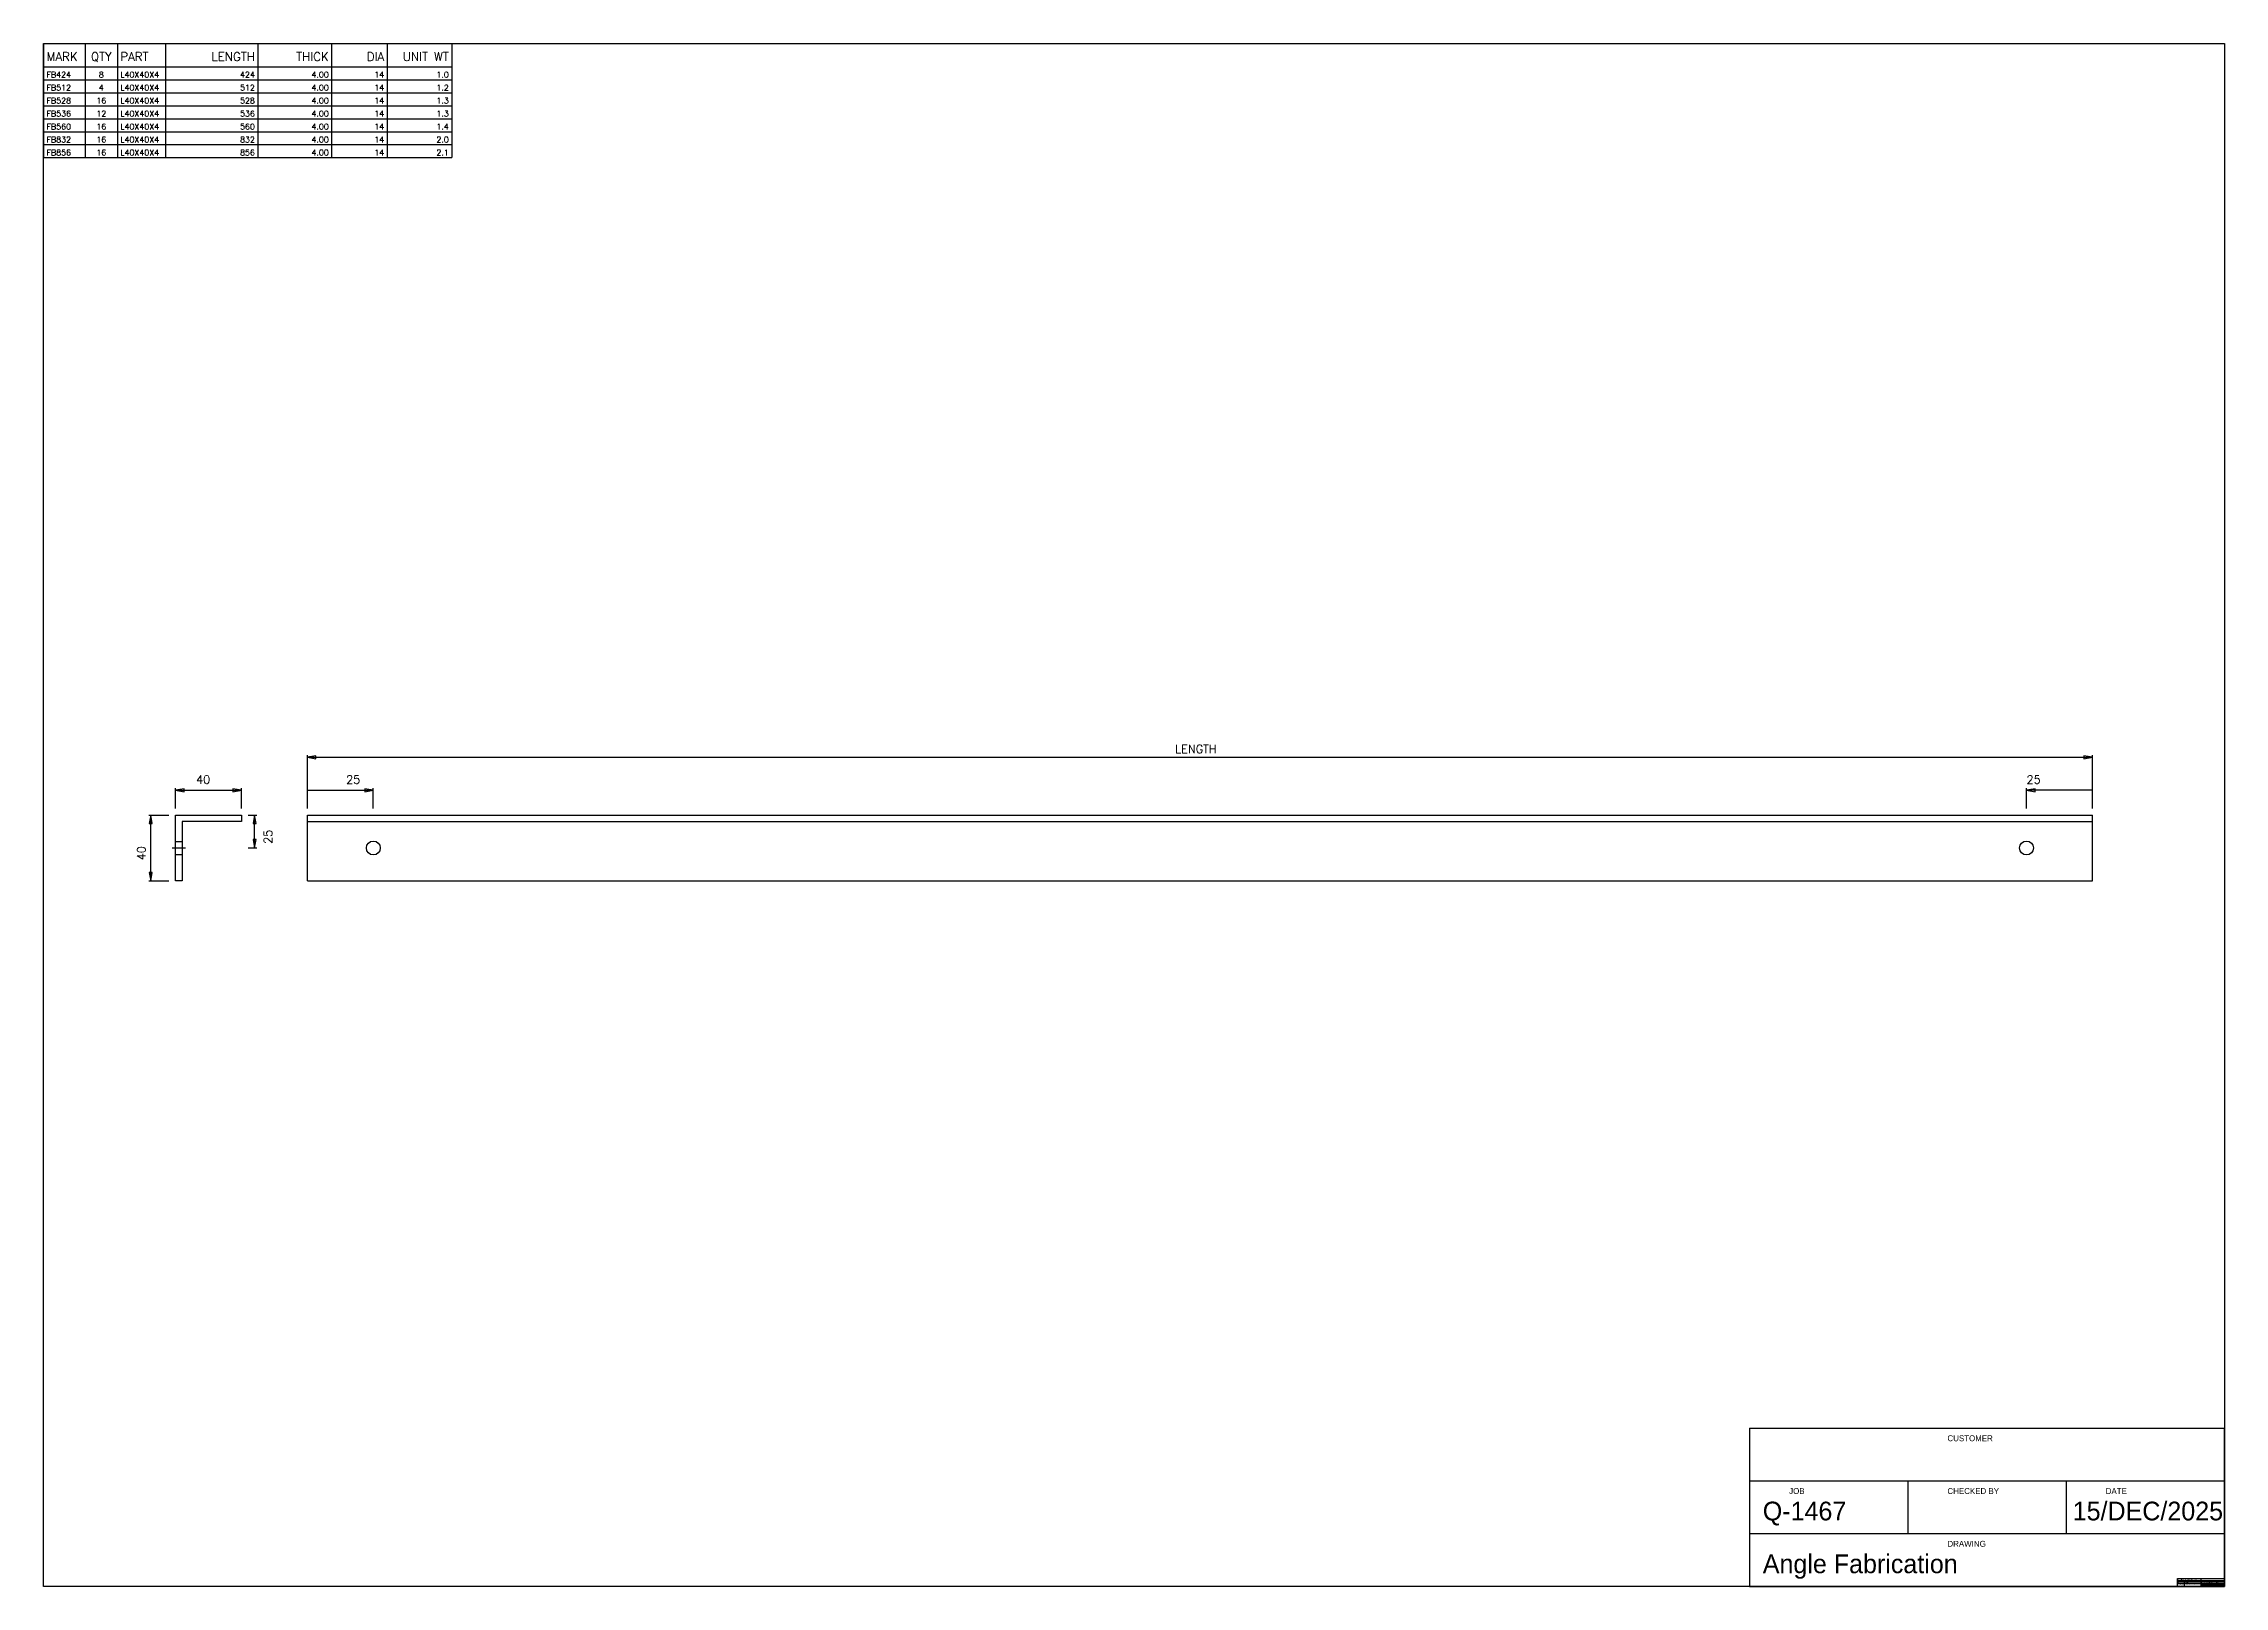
# Model space of a CAD drawing. Extents: x 0 to 420, y 0 to 297.
import ezdxf
from ezdxf.enums import TextEntityAlignment as Align

# ---------------------------------------------------------------- set-up
doc = ezdxf.new("R2010")
doc.units = 0
doc.linetypes.add('CONTIN', pattern=[0])
doc.layers.get('0').update_dxf_attribs({"linetype": 'CONTIN'})
for name, color, linetype in [('1', 7, 'CONTIN'), ('14', 7, 'CONTIN'), ('2', 7, 'CONTIN'), ('20', 7, 'CONTIN'), ('22', 7, 'CONTIN'), ('6', 6, 'CONTIN')]:
    doc.layers.add(name, color=color, linetype=linetype)
doc.styles.add('SIMPLEX', font='SIMPLEX')

# ---------------------------------------------------------------- blocks, each defined once
blk = doc.blocks.new('ANGBORDR')
at = {"layer": '22'}
for p, q in [((0, 0), (0, 297)), ((0, 297), (420, 297)), ((420, 297), (420, 0)), ((420, 0), (0, 0))]:
    blk.add_line(p, q, dxfattribs=at)
blk = doc.blocks.new('ANGTITLE')
for p, q in [((0, 30.48), (91.44, 30.48)), ((0, 30.48), (0, 0)), ((91.44, 0), (91.44, 30.48)), ((0, 20.32), (91.44, 20.32)), ((30.48, 20.32), (30.48, 10.16)), ((60.96, 20.32), (60.96, 10.16)), ((0, 10.16), (91.44, 10.16)), ((0, 0), (91.44, 0))]:
    blk.add_line(p, q)
for s, height, p in [('CUSTOMER', 1.143, (38.1, 27.94)), ('JOB', 1.143, (7.62, 17.78)), ('CHECKED BY', 1.143, (38.1, 17.78)), ('DATE', 1.143, (68.58, 17.78)), ('Q-1467', 3.607, (2.54, 12.7)), ('15/DEC/2025', 3.6068, (62.23, 12.7)), ('DRAWING', 1.143, (38.1, 7.62)), ('Angle Fabrication', 3.6068, (2.54, 2.54))]:
    blk.add_text(s, height=height).set_placement(p)
blk = doc.blocks.new('LOGO')
for p, q in [((-9, 0), (-9, 1.5)), ((-9, 1.5), (0, 1.5)), ((-9, 1.14), (0, 1.14)), ((-9, 0.86), (0, 0.86)), ((-9, 0.57), (0, 0.57)), ((-7.71, 0), (-7.71, 1.14)), ((-4.5, 0), (-4.5, 1.5)), ((-4.5, 0.29), (0, 0.29)), ((-2.93, 0.86), (-2.93, 0.57)), ((-2.5, 0.57), (-2.5, 0.29)), ((-1.5, 0.86), (-1.5, 0.57))]:
    blk.add_line(p, q)
at = {"layer": '14'}
for s, height, p in [('ADDRESS', 0.143, (-8.86, 0.07)), ('Sivoko Steel Structures Ltd.', 0.214, (-8.86, 1.21)), ('PROJECT', 0.143, (-8.86, 0.93)), ('ID', 0.143, (-8.86, 0.64)), ('PROJECT', 0.143, (-8.86, 0.36)), ('Proposed Warehouse', 0.143, (-7.57, 0.93)), ('Q-1467', 0.143, (-7.57, 0.64)), ('Proposed Warehouse', 0.143, (-7.57, 0.36)), ('Angle Fabrication', 0.143, (-4.36, 0.93)), ('DESIGN:', 0.143, (-4.36, 0.64)), ('DATE:', 0.143, (-4.36, 0.36)), ('15/DEC/2025', 0.143, (-3.76, 0.36)), ('VVJ', 0.143, (-3.5, 0.64)), ('DRAFT:', 0.143, (-2.79, 0.64)), ('SHEET', 0.143, (-2.36, 0.36)), ('CHECK:', 0.143, (-1.36, 0.64)), ('OF', 0.143, (-0.93, 0.36))]:
    blk.add_text(s, height=height, dxfattribs=at).set_placement(p)
blk = doc.blocks.new('ANGPLATE')
at = {"layer": '20'}
for p, q in [((0, 0), (78.59, 0)), ((0, 0), (0, -21.95)), ((0, 0), (0, -21.95)), ((8, 0), (8, -21.95)), ((14.22, 0), (14.22, -21.95)), ((23.47, 0), (23.47, -21.95)), ((41.25, 0), (41.25, -21.95)), ((55.47, 0), (55.47, -21.95)), ((66.14, 0), (66.14, -21.95)), ((66.14, 0), (66.14, -21.95)), ((78.59, 0), (78.59, -21.95)), ((0, -4.44), (78.59, -4.44)), ((0, -6.95), (78.59, -6.95)), ((0, -9.45), (78.59, -9.45)), ((0, -11.95), (78.59, -11.95)), ((0, -14.45), (78.59, -14.45)), ((0, -16.95), (78.59, -16.95)), ((0, -19.45), (78.59, -19.45)), ((0, -21.95), (78.59, -21.95)), ((0, -21.95), (78.59, -21.95))]:
    blk.add_line(p, q, dxfattribs=at)
at = {"layer": '1', "style": 'SIMPLEX'}
for s, height, p in [('MARK', 1.667, (0.56, -3.33)), ('PART', 1.667, (14.78, -3.33)), ('FB424', 1.111, (0.56, -6.53)), ('FB512', 1.111, (0.56, -9.03)), ('L40X40X4', 1.111, (14.78, -6.53)), ('L40X40X4', 1.111, (14.78, -9.03)), ('FB528', 1.111, (0.56, -11.53)), ('L40X40X4', 1.111, (14.78, -11.53)), ('FB536', 1.111, (0.56, -14.03)), ('FB560', 1.111, (0.56, -16.53)), ('L40X40X4', 1.111, (14.78, -14.03)), ('L40X40X4', 1.111, (14.78, -16.53)), ('FB832', 1.111, (0.56, -19.03)), ('FB856', 1.111, (0.56, -21.53)), ('L40X40X4', 1.111, (14.78, -19.03)), ('L40X40X4', 1.111, (14.78, -21.53))]:
    blk.add_text(s, height=height, dxfattribs=at).set_placement(p)
for s, height, p in [('QTY', 1.667, (11.11, -3.33)), ('8', 1.11, (11.11, -6.53)), ('4', 1.11, (11.11, -9.03)), ('16', 1.111, (11.11, -11.53)), ('12', 1.111, (11.11, -14.03)), ('16', 1.111, (11.11, -16.53)), ('16', 1.111, (11.11, -19.03)), ('16', 1.111, (11.11, -21.53))]:
    blk.add_text(s, height=height, dxfattribs=at).set_placement(p, align=Align.CENTER)
for s, height, p in [('LENGTH', 1.667, (40.69, -3.33)), ('THICK', 1.667, (54.92, -3.33)), ('DIA', 1.667, (65.59, -3.33)), ('UNIT WT', 1.667, (78.03, -3.33)), ('424', 1.111, (40.69, -6.53)), ('512', 1.111, (40.69, -9.03)), ('4.00', 1.111, (54.92, -6.53)), ('4.00', 1.111, (54.92, -9.03)), ('14', 1.111, (65.59, -6.53)), ('14', 1.111, (65.59, -9.03)), ('1.0', 1.111, (78.03, -6.53)), ('1.2', 1.111, (78.03, -9.03)), ('528', 1.111, (40.69, -11.53)), ('4.00', 1.111, (54.92, -11.53)), ('14', 1.111, (65.59, -11.53)), ('1.3', 1.111, (78.03, -11.53)), ('536', 1.111, (40.69, -14.03)), ('560', 1.111, (40.69, -16.53)), ('4.00', 1.111, (54.92, -14.03)), ('4.00', 1.111, (54.92, -16.53)), ('14', 1.111, (65.59, -14.03)), ('14', 1.111, (65.59, -16.53)), ('1.3', 1.111, (78.03, -14.03)), ('1.4', 1.111, (78.03, -16.53)), ('832', 1.111, (40.69, -19.03)), ('856', 1.111, (40.69, -21.53)), ('4.00', 1.111, (54.92, -19.03)), ('4.00', 1.111, (54.92, -21.53)), ('14', 1.111, (65.59, -19.03)), ('14', 1.111, (65.59, -21.53)), ('2.0', 1.111, (78.03, -19.03)), ('2.1', 1.111, (78.03, -21.53))]:
    blk.add_text(s, height=height, dxfattribs=at).set_placement(p, align=Align.RIGHT)
blk = doc.blocks.new('ARROW')
at = {"layer": '2'}
for p, q in [((0, 0), (-1.65, 0.28)), ((-1.65, 0.28), (-1.65, -0.28)), ((-1.65, -0.28), (0, 0))]:
    blk.add_line(p, q, dxfattribs=at)
blk = doc.blocks.new('CYAN_CRCL')
at = {"layer": '6'}
blk.add_circle((0, 0), 0.889, dxfattribs=at)
blk = doc.blocks.new('SPHOLE')
at = {"layer": '6', "xscale": 1.5, "yscale": 1.5, "zscale": 1.5}
blk.add_blockref('CYAN_CRCL', (0, 0), dxfattribs=at)
blk = doc.blocks.new('ANGPIECE')
at = {"layer": '1'}
for p, q in [((50.8, 154.85), (50.8, 160.01)), ((50.8, 159.61), (394.6, 159.61)), ((394.6, 154.85), (394.6, 160.01)), ((25.4, 149.77), (25.4, 153.66)), ((25.4, 153.26), (38.1, 153.26)), ((38.1, 149.77), (38.1, 153.66)), ((50.8, 149.77), (50.8, 154.85)), ((50.8, 149.77), (50.8, 154.85)), ((50.8, 153.26), (63.5, 153.26)), ((63.5, 149.77), (63.5, 153.66)), ((381.9, 149.77), (381.9, 153.66)), ((394.6, 153.26), (381.9, 153.26)), ((394.6, 149.77), (394.6, 154.85)), ((20.24, 148.5), (24.13, 148.5)), ((20.64, 135.8), (20.64, 148.5)), ((25.4, 135.8), (25.4, 148.5)), ((25.4, 148.5), (38.1, 148.5)), ((38.1, 147.23), (26.67, 147.23)), ((26.67, 147.23), (26.67, 135.8)), ((38.1, 148.5), (38.1, 147.23)), ((39.37, 148.5), (41.04, 148.5)), ((40.64, 142.15), (40.64, 148.5)), ((50.8, 148.5), (394.6, 148.5)), ((50.8, 135.8), (50.8, 148.5)), ((50.8, 147.23), (394.6, 147.23)), ((394.6, 135.8), (394.6, 148.5)), ((25.4, 143.42), (26.67, 143.42)), ((24.76, 142.15), (27.3, 142.15)), ((25.4, 140.88), (26.67, 140.88)), ((39.37, 142.15), (41.04, 142.15)), ((20.24, 135.8), (24.13, 135.8)), ((26.67, 135.8), (25.4, 135.8)), ((50.8, 135.8), (394.6, 135.8))]:
    blk.add_line(p, q, dxfattribs=at)
for p, rotation in [((50.8, 159.61), 180), ((25.4, 153.26), 180), ((381.9, 153.26), 180), ((20.64, 148.5), 90), ((40.64, 148.5), 90), ((40.64, 142.15), 270), ((20.64, 135.8), 270)]:
    blk.add_blockref('ARROW', p, dxfattribs=dict(at, rotation=rotation))
for name, p in [('ARROW', (394.6, 159.61)), ('ARROW', (38.1, 153.26)), ('ARROW', (63.5, 153.26)), ('SPHOLE', (63.5, 142.15)), ('SPHOLE', (381.9, 142.15))]:
    blk.add_blockref(name, p, dxfattribs=at)
at = {"layer": '1', "style": 'SIMPLEX'}
blk.add_text('40', height=1.587, dxfattribs=at).set_placement((29.37, 154.53))
for s, p in [('25', (44.01, 142.94)), ('40', (19.62, 139.77))]:
    blk.add_text(s, height=1.587, rotation=90, dxfattribs=at).set_placement(p)
at = {"layer": '2', "style": 'SIMPLEX'}
for s, p in [('LENGTH', (217.94, 160.41)), ('25', (58.26, 154.53)), ('25', (381.9, 154.53))]:
    blk.add_text(s, height=1.587, dxfattribs=at).set_placement(p)

msp = doc.modelspace()

# ---------------------------------------------------------------- block references
for name, p in [('ANGPLATE', (0, 297)), ('ANGPIECE', (0, 0))]:
    msp.add_blockref(name, p)
at = {"layer": '1'}
for name, p in [('ANGBORDR', (0, 0)), ('ANGTITLE', (328.559967, 0)), ('LOGO', (420, 0))]:
    msp.add_blockref(name, p, dxfattribs=at)

doc.saveas('drawing.dxf')
